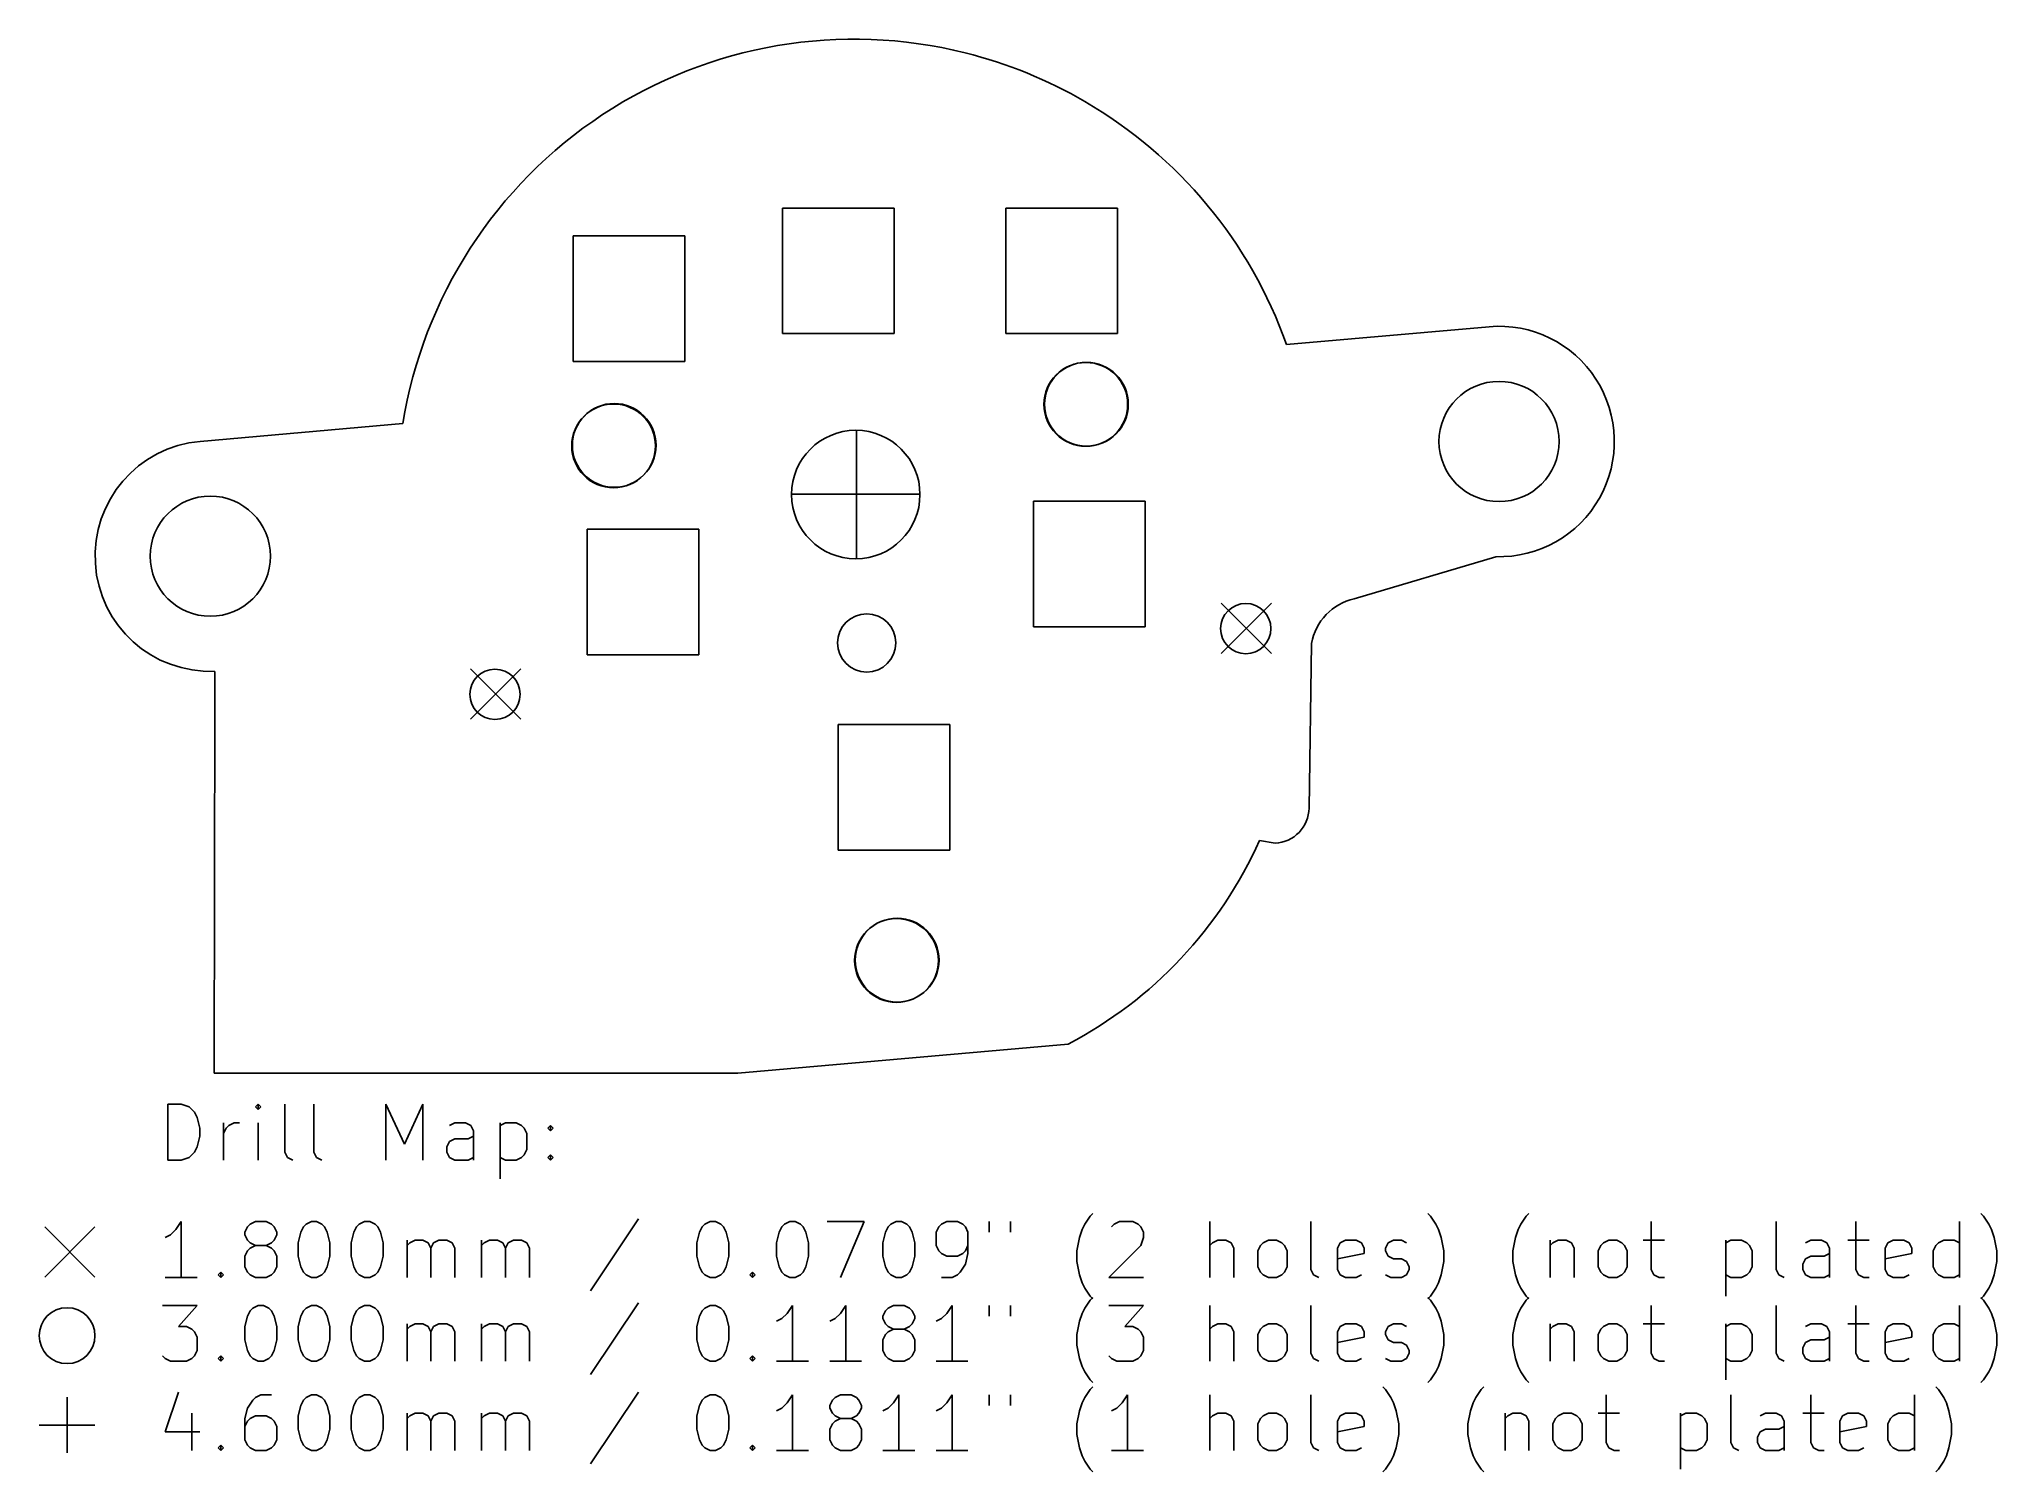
# Model space of a CAD drawing. Extents: x 113.9 to 184.1, y -120.5 to -69.2.
import ezdxf

# ---------------------------------------------------------------- set-up
doc = ezdxf.new("R2010")
doc.units = 0
doc.layers.add('BLACK', color=7, linetype='CONTINUOUS')

msp = doc.modelspace()

# ---------------------------------------------------------------- linework, layer by layer
at = {"layer": 'BLACK', "linetype": 'CONTINUOUS'}
for p, q in [((151.384681, -71.386729), (151.384732, -71.386657)), ((140.55, -75.2), (144.55, -75.2)), ((140.55, -79.7), (140.55, -75.2)), ((144.55, -75.2), (144.55, -79.7)), ((148.55, -75.2), (152.55, -75.2)), ((148.55, -79.7), (148.55, -75.2)), ((152.55, -75.2), (152.55, -79.7)), ((133.05, -80.7), (133.05, -76.2)), ((133.05, -76.2), (137.05, -76.2)), ((137.05, -76.2), (137.05, -80.7)), ((144.55, -79.7), (140.55, -79.7)), ((152.55, -79.7), (148.55, -79.7)), ((165.863593, -79.450472), (158.607673, -80.085282)), ((137.05, -80.7), (133.05, -80.7)), ((126.95182, -82.922616), (119.695947, -83.557423)), ((143.199966, -83.150032), (143.199966, -87.750032)), ((140.899966, -85.450032), (145.499966, -85.450032)), ((149.55, -85.7), (153.55, -85.7)), ((149.55, -90.2), (149.55, -85.7)), ((153.55, -85.7), (153.55, -90.2)), ((133.55, -86.7), (137.55, -86.7)), ((133.55, -91.2), (133.55, -86.7)), ((137.55, -86.7), (137.55, -91.2)), ((161.032214, -89.195196), (166.107598, -87.688143)), ((156.271528, -89.350597), (158.071528, -91.150597)), ((158.071528, -89.350597), (156.271528, -91.150597)), ((153.55, -90.2), (149.55, -90.2)), ((159.415035, -96.692033), (159.503261, -90.792896)), ((120.220136, -91.79344), (120.220137, -92.812589)), ((129.374272, -91.703803), (131.174272, -93.503803)), ((131.174272, -91.703803), (129.374272, -93.503803)), ((137.55, -91.2), (133.55, -91.2)), ((120.220137, -92.812589), (120.190154, -106.181059)), ((142.55, -98.2), (142.55, -93.7)), ((142.55, -93.7), (146.55, -93.7)), ((146.55, -93.7), (146.55, -98.2)), ((157.642421, -97.851357), (158.2, -97.95)), ((146.55, -98.2), (142.55, -98.2)), ((138.957399, -106.181059), (150.787931, -105.146021)), ((120.190154, -106.181059), (138.957399, -106.181059)), ((118.530949, -109.300897), (118.530949, -107.300897)), ((118.530949, -107.300897), (119.007139, -107.300897)), ((119.007139, -107.300897), (119.292854, -107.396135)), ((121.769044, -107.300897), (121.673806, -107.396135)), ((121.864282, -107.396135), (121.769044, -107.300897)), ((121.769044, -107.300897), (121.769044, -107.491373)), ((122.721425, -109.015182), (122.721425, -107.300897)), ((123.769044, -109.015182), (123.769044, -107.300897)), ((126.340473, -109.300897), (126.340473, -107.300897)), ((126.340473, -107.300897), (127.00714, -108.729468)), ((127.00714, -108.729468), (127.673806, -107.300897)), ((127.673806, -107.300897), (127.673806, -109.300897)), ((119.292854, -107.396135), (119.48333, -107.586611)), ((119.48333, -107.586611), (119.578568, -107.777087)), ((119.578568, -107.777087), (119.673806, -108.158039)), ((120.530949, -109.300897), (120.530949, -107.967563)), ((120.721425, -108.062801), (120.911901, -107.967563)), ((120.911901, -107.967563), (121.102378, -107.967563)), ((121.673806, -107.396135), (121.769044, -107.491373)), ((121.769044, -107.491373), (121.864282, -107.396135)), ((121.769044, -109.300897), (121.769044, -107.967563)), ((128.816663, -107.967563), (128.626187, -108.062801)), ((129.197616, -107.967563), (128.816663, -107.967563)), ((129.388092, -108.062801), (129.197616, -107.967563)), ((130.435711, -107.967563), (130.435711, -109.967563)), ((130.435711, -108.062801), (130.626187, -107.967563)), ((130.626187, -107.967563), (131.00714, -107.967563)), ((131.00714, -107.967563), (131.197616, -108.062801)), ((119.673806, -108.443754), (119.578568, -108.824706)), ((119.673806, -108.158039), (119.673806, -108.443754)), ((120.530949, -108.348516), (120.626187, -108.158039)), ((120.626187, -108.158039), (120.721425, -108.062801)), ((128.530949, -108.824706), (128.626187, -108.63423)), ((128.626187, -108.63423), (128.816663, -108.538992)), ((128.816663, -108.538992), (129.292854, -108.538992)), ((129.292854, -108.538992), (129.48333, -108.443754)), ((129.48333, -108.253278), (129.388092, -108.062801)), ((129.48333, -109.300897), (129.48333, -108.253278)), ((131.197616, -108.062801), (131.292854, -108.158039)), ((131.292854, -108.158039), (131.388092, -108.348516)), ((131.388092, -108.348516), (131.388092, -108.919944)), ((132.149997, -108.158039), (132.245235, -108.062801)), ((132.245235, -108.253278), (132.149997, -108.158039)), ((132.245235, -108.062801), (132.340473, -108.158039)), ((132.245235, -108.062801), (132.245235, -108.253278)), ((132.340473, -108.158039), (132.245235, -108.253278)), ((119.007139, -109.300897), (118.530949, -109.300897)), ((119.292854, -109.205659), (119.007139, -109.300897)), ((119.48333, -109.015182), (119.292854, -109.205659)), ((119.578568, -108.824706), (119.48333, -109.015182)), ((122.816663, -109.205659), (122.721425, -109.015182)), ((123.007139, -109.300897), (122.816663, -109.205659)), ((123.864282, -109.205659), (123.769044, -109.015182)), ((124.054758, -109.300897), (123.864282, -109.205659)), ((128.530949, -109.015182), (128.530949, -108.824706)), ((128.626187, -109.205659), (128.530949, -109.015182)), ((128.816663, -109.300897), (128.626187, -109.205659)), ((129.292854, -109.300897), (128.816663, -109.300897)), ((129.48333, -109.205659), (129.292854, -109.300897)), ((130.626187, -109.300897), (130.435711, -109.205659)), ((131.00714, -109.300897), (130.626187, -109.300897)), ((131.197616, -109.205659), (131.00714, -109.300897)), ((131.292854, -109.11042), (131.197616, -109.205659)), ((131.388092, -108.919944), (131.292854, -109.11042)), ((132.149997, -109.205659), (132.245235, -109.11042)), ((132.245235, -109.300897), (132.149997, -109.205659)), ((132.245235, -109.11042), (132.340473, -109.205659)), ((132.245235, -109.11042), (132.245235, -109.300897)), ((132.340473, -109.205659), (132.245235, -109.300897)), ((119.007139, -111.500897), (118.816663, -111.786611)), ((119.007139, -113.500897), (119.007139, -111.500897)), ((121.48333, -111.596135), (121.673806, -111.500897)), ((121.673806, -111.500897), (122.054759, -111.500897)), ((122.054759, -111.500897), (122.245235, -111.596135)), ((123.48333, -111.596135), (123.673806, -111.500897)), ((123.673806, -111.500897), (123.864283, -111.500897)), ((123.864283, -111.500897), (124.054759, -111.596135)), ((125.388092, -111.596135), (125.578568, -111.500897)), ((125.578568, -111.500897), (125.769045, -111.500897)), ((125.769045, -111.500897), (125.959521, -111.596135)), ((135.388093, -111.405659), (133.673808, -113.977087)), ((137.769046, -111.596135), (137.959522, -111.500897)), ((137.959522, -111.500897), (138.149999, -111.500897)), ((138.149999, -111.500897), (138.340475, -111.596135)), ((140.626189, -111.596135), (140.816665, -111.500897)), ((140.816665, -111.500897), (141.007142, -111.500897)), ((141.007142, -111.500897), (141.197618, -111.596135)), ((142.149999, -111.500897), (143.483332, -111.500897)), ((143.483332, -111.500897), (142.626189, -113.500897)), ((144.435713, -111.596135), (144.626189, -111.500897)), ((144.626189, -111.500897), (144.816666, -111.500897)), ((144.816666, -111.500897), (145.007142, -111.596135)), ((146.435713, -111.500897), (146.245237, -111.596135)), ((146.816666, -111.500897), (146.435713, -111.500897)), ((147.007142, -111.596135), (146.816666, -111.500897)), ((147.959523, -111.500897), (147.959523, -111.881849)), ((148.721428, -111.500897), (148.721428, -111.881849)), ((151.388095, -111.596135), (151.578571, -111.31042)), ((151.578571, -111.31042), (151.67381, -111.215182)), ((152.435714, -111.596135), (152.62619, -111.500897)), ((152.62619, -111.500897), (153.102381, -111.500897)), ((153.102381, -111.500897), (153.292857, -111.596135)), ((155.864286, -113.500897), (155.864286, -111.500897)), ((159.483334, -113.215182), (159.483334, -111.500897)), ((163.769049, -111.31042), (163.673811, -111.215182)), ((163.959525, -111.596135), (163.769049, -111.31042)), ((167.007144, -111.596135), (167.19762, -111.31042)), ((167.19762, -111.31042), (167.292859, -111.215182)), ((171.673811, -111.500897), (171.673811, -113.215182)), ((176.150002, -113.215182), (176.150002, -111.500897)), ((179.007145, -111.500897), (179.007145, -113.215182)), ((182.721431, -113.500897), (182.721431, -111.500897)), ((183.578574, -111.31042), (183.483336, -111.215182)), ((183.76905, -111.596135), (183.578574, -111.31042)), ((114.123181, -111.686059), (115.923181, -113.486059)), ((115.923181, -111.686059), (114.123181, -113.486059)), ((118.626187, -111.977087), (118.435711, -112.072325)), ((118.816663, -111.786611), (118.626187, -111.977087)), ((121.292854, -111.881849), (121.388092, -111.691373)), ((121.292854, -111.977087), (121.292854, -111.881849)), ((121.388092, -112.167563), (121.292854, -111.977087)), ((121.388092, -111.691373), (121.48333, -111.596135)), ((121.48333, -112.262801), (121.388092, -112.167563)), ((122.245235, -111.596135), (122.340473, -111.691373)), ((122.340473, -112.167563), (122.245235, -112.262801)), ((122.340473, -111.691373), (122.435711, -111.881849)), ((122.435711, -111.977087), (122.340473, -112.167563)), ((122.435711, -111.881849), (122.435711, -111.977087)), ((123.197616, -112.262801), (123.292854, -111.881849)), ((123.292854, -111.881849), (123.388092, -111.691373)), ((123.388092, -111.691373), (123.48333, -111.596135)), ((124.054759, -111.596135), (124.149997, -111.691373)), ((124.149997, -111.691373), (124.245235, -111.881849)), ((124.245235, -111.881849), (124.340473, -112.262801)), ((125.102378, -112.262801), (125.197616, -111.881849)), ((125.197616, -111.881849), (125.292854, -111.691373)), ((125.292854, -111.691373), (125.388092, -111.596135)), ((125.959521, -111.596135), (126.054759, -111.691373)), ((126.054759, -111.691373), (126.149997, -111.881849)), ((126.149997, -111.881849), (126.245235, -112.262801)), ((127.102378, -113.500897), (127.102378, -112.167563)), ((127.197616, -112.262801), (127.388092, -112.167563)), ((127.388092, -112.167563), (127.673807, -112.167563)), ((127.673807, -112.167563), (127.864283, -112.262801)), ((128.054759, -112.262801), (128.245235, -112.167563)), ((128.245235, -112.167563), (128.530949, -112.167563)), ((128.530949, -112.167563), (128.721426, -112.262801)), ((129.769045, -113.500897), (129.769045, -112.167563)), ((129.864283, -112.262801), (130.054759, -112.167563)), ((130.054759, -112.167563), (130.340474, -112.167563)), ((130.340474, -112.167563), (130.53095, -112.262801)), ((130.721426, -112.262801), (130.911902, -112.167563)), ((130.911902, -112.167563), (131.197616, -112.167563)), ((131.197616, -112.167563), (131.388093, -112.262801)), ((137.483332, -112.262801), (137.57857, -111.881849)), ((137.57857, -111.881849), (137.673808, -111.691373)), ((137.673808, -111.691373), (137.769046, -111.596135)), ((138.340475, -111.596135), (138.435713, -111.691373)), ((138.435713, -111.691373), (138.530951, -111.881849)), ((138.530951, -111.881849), (138.626189, -112.262801)), ((140.340475, -112.262801), (140.435713, -111.881849)), ((140.435713, -111.881849), (140.530951, -111.691373)), ((140.530951, -111.691373), (140.626189, -111.596135)), ((141.197618, -111.596135), (141.292856, -111.691373)), ((141.292856, -111.691373), (141.388094, -111.881849)), ((141.388094, -111.881849), (141.483332, -112.262801)), ((144.149999, -112.262801), (144.245237, -111.881849)), ((144.245237, -111.881849), (144.340475, -111.691373)), ((144.340475, -111.691373), (144.435713, -111.596135)), ((145.007142, -111.596135), (145.10238, -111.691373)), ((145.10238, -111.691373), (145.197618, -111.881849)), ((145.197618, -111.881849), (145.292856, -112.262801)), ((146.149999, -111.691373), (146.054761, -111.881849)), ((146.054761, -111.881849), (146.054761, -112.358039)), ((146.245237, -111.596135), (146.149999, -111.691373)), ((147.10238, -111.691373), (147.007142, -111.596135)), ((147.197618, -111.881849), (147.10238, -111.691373)), ((147.197618, -112.643754), (147.197618, -111.881849)), ((151.102381, -112.548516), (151.197619, -112.072325)), ((151.197619, -112.072325), (151.292857, -111.786611)), ((151.292857, -111.786611), (151.388095, -111.596135)), ((152.340476, -111.691373), (152.435714, -111.596135)), ((153.292857, -111.596135), (153.388095, -111.691373)), ((153.388095, -111.691373), (153.483333, -111.881849)), ((153.483333, -112.072325), (153.388095, -112.358039)), ((153.483333, -111.881849), (153.483333, -112.072325)), ((156.15, -112.167563), (155.959524, -112.262801)), ((156.435715, -112.167563), (156.15, -112.167563)), ((156.626191, -112.262801), (156.435715, -112.167563)), ((157.769048, -112.262801), (157.959524, -112.167563)), ((157.959524, -112.167563), (158.245239, -112.167563)), ((158.245239, -112.167563), (158.435715, -112.262801)), ((160.530953, -112.262801), (160.721429, -112.167563)), ((160.721429, -112.167563), (161.102382, -112.167563)), ((161.102382, -112.167563), (161.292858, -112.262801)), ((162.245239, -112.262801), (162.435715, -112.167563)), ((162.435715, -112.167563), (162.721429, -112.167563)), ((162.721429, -112.167563), (162.911906, -112.262801)), ((164.054763, -111.786611), (163.959525, -111.596135)), ((164.150001, -112.072325), (164.054763, -111.786611)), ((164.245239, -112.548516), (164.150001, -112.072325)), ((166.72143, -112.548516), (166.816668, -112.072325)), ((166.816668, -112.072325), (166.911906, -111.786611)), ((166.911906, -111.786611), (167.007144, -111.596135)), ((168.054763, -112.167563), (168.054763, -113.500897)), ((168.150001, -112.262801), (168.340477, -112.167563)), ((168.340477, -112.167563), (168.626192, -112.167563)), ((168.626192, -112.167563), (168.816668, -112.262801)), ((169.959525, -112.262801), (170.150001, -112.167563)), ((170.150001, -112.167563), (170.435716, -112.167563)), ((170.435716, -112.167563), (170.626192, -112.262801)), ((171.388097, -112.167563), (172.150001, -112.167563)), ((174.340478, -112.167563), (174.340478, -114.167563)), ((174.340478, -112.262801), (174.530954, -112.167563)), ((174.530954, -112.167563), (174.911907, -112.167563)), ((174.911907, -112.167563), (175.102383, -112.262801)), ((177.388097, -112.167563), (177.197621, -112.262801)), ((177.76905, -112.167563), (177.388097, -112.167563)), ((177.959526, -112.262801), (177.76905, -112.167563)), ((178.721431, -112.167563), (179.483335, -112.167563)), ((180.150002, -112.262801), (180.340478, -112.167563)), ((180.340478, -112.167563), (180.721431, -112.167563)), ((180.721431, -112.167563), (180.911907, -112.262801)), ((181.959526, -112.262801), (182.150002, -112.167563)), ((182.150002, -112.167563), (182.530955, -112.167563)), ((182.530955, -112.167563), (182.721431, -112.262801)), ((183.864288, -111.786611), (183.76905, -111.596135)), ((183.959526, -112.072325), (183.864288, -111.786611)), ((184.054764, -112.548516), (183.959526, -112.072325)), ((121.388092, -112.548516), (121.292854, -112.738992)), ((121.292854, -112.738992), (121.292854, -113.119944)), ((121.48333, -112.453278), (121.388092, -112.548516)), ((121.673806, -112.358039), (121.48333, -112.262801)), ((121.673806, -112.358039), (121.48333, -112.453278)), ((122.054759, -112.358039), (121.673806, -112.358039)), ((122.245235, -112.262801), (122.054759, -112.358039)), ((122.245235, -112.453278), (122.054759, -112.358039)), ((122.340473, -112.548516), (122.245235, -112.453278)), ((122.435711, -112.738992), (122.340473, -112.548516)), ((122.435711, -113.119944), (122.435711, -112.738992)), ((123.197616, -112.738992), (123.197616, -112.262801)), ((123.292854, -113.119944), (123.197616, -112.738992)), ((124.340473, -112.738992), (124.245235, -113.119944)), ((124.340473, -112.262801), (124.340473, -112.738992)), ((125.102378, -112.738992), (125.102378, -112.262801)), ((125.197616, -113.119944), (125.102378, -112.738992)), ((126.245235, -112.738992), (126.149997, -113.119944)), ((126.245235, -112.262801), (126.245235, -112.738992)), ((127.102378, -112.358039), (127.197616, -112.262801)), ((127.864283, -112.262801), (127.959521, -112.453278)), ((127.959521, -112.453278), (128.054759, -112.262801)), ((127.959521, -112.453278), (127.959521, -113.500897)), ((128.721426, -112.262801), (128.816664, -112.453278)), ((128.816664, -112.453278), (128.816664, -113.500897)), ((129.769045, -112.358039), (129.864283, -112.262801)), ((130.53095, -112.262801), (130.626188, -112.453278)), ((130.626188, -112.453278), (130.721426, -112.262801)), ((130.626188, -112.453278), (130.626188, -113.500897)), ((131.388093, -112.262801), (131.483331, -112.453278)), ((131.483331, -112.453278), (131.483331, -113.500897)), ((137.483332, -112.738992), (137.483332, -112.262801)), ((137.57857, -113.119944), (137.483332, -112.738992)), ((138.626189, -112.738992), (138.530951, -113.119944)), ((138.626189, -112.262801), (138.626189, -112.738992)), ((140.340475, -112.738992), (140.340475, -112.262801)), ((140.435713, -113.119944), (140.340475, -112.738992)), ((141.483332, -112.738992), (141.388094, -113.119944)), ((141.483332, -112.262801), (141.483332, -112.738992)), ((144.149999, -112.738992), (144.149999, -112.262801)), ((144.245237, -113.119944), (144.149999, -112.738992)), ((145.292856, -112.738992), (145.197618, -113.119944)), ((145.292856, -112.262801), (145.292856, -112.738992)), ((146.054761, -112.358039), (146.149999, -112.548516)), ((146.149999, -112.548516), (146.245237, -112.643754)), ((146.245237, -112.643754), (146.435713, -112.738992)), ((146.435713, -112.738992), (146.816666, -112.738992)), ((146.816666, -112.738992), (147.007142, -112.643754)), ((147.007142, -112.643754), (147.10238, -112.548516)), ((147.10238, -112.548516), (147.197618, -112.358039)), ((147.10238, -113.024706), (147.197618, -112.643754)), ((151.102381, -112.929468), (151.102381, -112.548516)), ((153.388095, -112.358039), (152.245238, -113.500897)), ((155.959524, -112.262801), (155.864286, -112.358039)), ((156.721429, -112.453278), (156.626191, -112.262801)), ((156.721429, -113.500897), (156.721429, -112.453278)), ((157.578572, -112.548516), (157.67381, -112.358039)), ((157.578572, -113.119944), (157.578572, -112.548516)), ((157.67381, -112.358039), (157.769048, -112.262801)), ((158.435715, -112.262801), (158.530953, -112.358039)), ((158.530953, -112.358039), (158.626191, -112.548516)), ((158.626191, -112.548516), (158.626191, -113.119944)), ((160.435715, -112.453278), (160.530953, -112.262801)), ((160.435715, -113.215182), (160.435715, -112.453278)), ((161.388096, -112.643754), (160.435715, -112.83423)), ((161.292858, -112.262801), (161.388096, -112.453278)), ((161.388096, -112.453278), (161.388096, -112.643754)), ((162.150001, -112.453278), (162.245239, -112.262801)), ((162.150001, -112.548516), (162.150001, -112.453278)), ((162.245239, -112.738992), (162.150001, -112.548516)), ((162.435715, -112.83423), (162.245239, -112.738992)), ((162.721429, -112.83423), (162.435715, -112.83423)), ((162.911906, -112.929468), (162.721429, -112.83423)), ((164.245239, -112.929468), (164.245239, -112.548516)), ((166.72143, -112.929468), (166.72143, -112.548516)), ((168.054763, -112.358039), (168.150001, -112.262801)), ((168.816668, -112.262801), (168.911906, -112.453278)), ((168.911906, -112.453278), (168.911906, -113.500897)), ((169.769049, -112.548516), (169.864287, -112.358039)), ((169.769049, -113.119944), (169.769049, -112.548516)), ((169.864287, -112.358039), (169.959525, -112.262801)), ((170.626192, -112.262801), (170.72143, -112.358039)), ((170.72143, -112.358039), (170.816668, -112.548516)), ((170.816668, -112.548516), (170.816668, -113.119944)), ((175.102383, -112.262801), (175.197621, -112.358039)), ((175.197621, -112.358039), (175.292859, -112.548516)), ((175.292859, -112.548516), (175.292859, -113.119944)), ((177.102383, -113.024706), (177.197621, -112.83423)), ((177.197621, -112.83423), (177.388097, -112.738992)), ((177.388097, -112.738992), (177.864288, -112.738992)), ((177.864288, -112.738992), (178.054764, -112.643754)), ((178.054764, -112.453278), (177.959526, -112.262801)), ((178.054764, -113.500897), (178.054764, -112.453278)), ((180.054764, -112.453278), (180.150002, -112.262801)), ((180.054764, -113.215182), (180.054764, -112.453278)), ((181.007145, -112.643754), (180.054764, -112.83423)), ((180.911907, -112.262801), (181.007145, -112.453278)), ((181.007145, -112.453278), (181.007145, -112.643754)), ((181.76905, -112.548516), (181.864288, -112.358039)), ((181.76905, -113.119944), (181.76905, -112.548516)), ((181.864288, -112.358039), (181.959526, -112.262801)), ((184.054764, -112.929468), (184.054764, -112.548516)), ((119.578568, -113.500897), (118.435711, -113.500897)), ((120.340473, -113.405659), (120.435711, -113.31042)), ((120.435711, -113.500897), (120.340473, -113.405659)), ((120.435711, -113.31042), (120.530949, -113.405659)), ((120.435711, -113.31042), (120.435711, -113.500897)), ((120.530949, -113.405659), (120.435711, -113.500897)), ((121.292854, -113.119944), (121.388092, -113.31042)), ((121.388092, -113.31042), (121.48333, -113.405659)), ((121.48333, -113.405659), (121.673806, -113.500897)), ((121.673806, -113.500897), (122.054759, -113.500897)), ((122.054759, -113.500897), (122.245235, -113.405659)), ((122.245235, -113.405659), (122.340473, -113.31042)), ((122.340473, -113.31042), (122.435711, -113.119944)), ((123.388092, -113.31042), (123.292854, -113.119944)), ((123.48333, -113.405659), (123.388092, -113.31042)), ((123.673806, -113.500897), (123.48333, -113.405659)), ((123.864283, -113.500897), (123.673806, -113.500897)), ((124.054759, -113.405659), (123.864283, -113.500897)), ((124.149997, -113.31042), (124.054759, -113.405659)), ((124.245235, -113.119944), (124.149997, -113.31042)), ((125.292854, -113.31042), (125.197616, -113.119944)), ((125.388092, -113.405659), (125.292854, -113.31042)), ((125.578568, -113.500897), (125.388092, -113.405659)), ((125.769045, -113.500897), (125.578568, -113.500897)), ((125.959521, -113.405659), (125.769045, -113.500897)), ((126.054759, -113.31042), (125.959521, -113.405659)), ((126.149997, -113.119944), (126.054759, -113.31042)), ((137.673808, -113.31042), (137.57857, -113.119944)), ((137.769046, -113.405659), (137.673808, -113.31042)), ((137.959522, -113.500897), (137.769046, -113.405659)), ((138.149999, -113.500897), (137.959522, -113.500897)), ((138.340475, -113.405659), (138.149999, -113.500897)), ((138.435713, -113.31042), (138.340475, -113.405659)), ((138.530951, -113.119944), (138.435713, -113.31042)), ((139.388094, -113.405659), (139.483332, -113.31042)), ((139.483332, -113.500897), (139.388094, -113.405659)), ((139.483332, -113.31042), (139.57857, -113.405659)), ((139.483332, -113.31042), (139.483332, -113.500897)), ((139.57857, -113.405659), (139.483332, -113.500897)), ((140.530951, -113.31042), (140.435713, -113.119944)), ((140.626189, -113.405659), (140.530951, -113.31042)), ((140.816665, -113.500897), (140.626189, -113.405659)), ((141.007142, -113.500897), (140.816665, -113.500897)), ((141.197618, -113.405659), (141.007142, -113.500897)), ((141.292856, -113.31042), (141.197618, -113.405659)), ((141.388094, -113.119944), (141.292856, -113.31042)), ((144.340475, -113.31042), (144.245237, -113.119944)), ((144.435713, -113.405659), (144.340475, -113.31042)), ((144.626189, -113.500897), (144.435713, -113.405659)), ((144.816666, -113.500897), (144.626189, -113.500897)), ((145.007142, -113.405659), (144.816666, -113.500897)), ((145.10238, -113.31042), (145.007142, -113.405659)), ((145.197618, -113.119944), (145.10238, -113.31042)), ((146.245237, -113.500897), (146.626189, -113.500897)), ((146.626189, -113.500897), (146.816666, -113.405659)), ((146.816666, -113.405659), (146.911904, -113.31042)), ((146.911904, -113.31042), (147.10238, -113.024706)), ((151.197619, -113.405659), (151.102381, -112.929468)), ((151.292857, -113.691373), (151.197619, -113.405659)), ((152.245238, -113.500897), (153.483333, -113.500897)), ((157.67381, -113.31042), (157.578572, -113.119944)), ((157.769048, -113.405659), (157.67381, -113.31042)), ((157.959524, -113.500897), (157.769048, -113.405659)), ((158.245239, -113.500897), (157.959524, -113.500897)), ((158.435715, -113.405659), (158.245239, -113.500897)), ((158.530953, -113.31042), (158.435715, -113.405659)), ((158.626191, -113.119944), (158.530953, -113.31042)), ((159.578572, -113.405659), (159.483334, -113.215182)), ((159.769048, -113.500897), (159.578572, -113.405659)), ((160.530953, -113.405659), (160.435715, -113.215182)), ((160.721429, -113.500897), (160.530953, -113.405659)), ((161.102382, -113.500897), (160.721429, -113.500897)), ((161.292858, -113.405659), (161.102382, -113.500897)), ((162.150001, -113.405659), (162.340477, -113.500897)), ((162.340477, -113.500897), (162.721429, -113.500897)), ((162.721429, -113.500897), (162.911906, -113.405659)), ((163.007144, -113.119944), (162.911906, -112.929468)), ((162.911906, -113.405659), (163.007144, -113.215182)), ((163.007144, -113.215182), (163.007144, -113.119944)), ((164.054763, -113.691373), (164.150001, -113.405659)), ((164.150001, -113.405659), (164.245239, -112.929468)), ((166.816668, -113.405659), (166.72143, -112.929468)), ((166.911906, -113.691373), (166.816668, -113.405659)), ((169.864287, -113.31042), (169.769049, -113.119944)), ((169.959525, -113.405659), (169.864287, -113.31042)), ((170.150001, -113.500897), (169.959525, -113.405659)), ((170.435716, -113.500897), (170.150001, -113.500897)), ((170.626192, -113.405659), (170.435716, -113.500897)), ((170.72143, -113.31042), (170.626192, -113.405659)), ((170.816668, -113.119944), (170.72143, -113.31042)), ((171.673811, -113.215182), (171.769049, -113.405659)), ((171.769049, -113.405659), (171.959525, -113.500897)), ((171.959525, -113.500897), (172.150001, -113.500897)), ((174.530954, -113.500897), (174.340478, -113.405659)), ((174.911907, -113.500897), (174.530954, -113.500897)), ((175.102383, -113.405659), (174.911907, -113.500897)), ((175.197621, -113.31042), (175.102383, -113.405659)), ((175.292859, -113.119944), (175.197621, -113.31042)), ((176.24524, -113.405659), (176.150002, -113.215182)), ((176.435716, -113.500897), (176.24524, -113.405659)), ((177.102383, -113.215182), (177.102383, -113.024706)), ((177.197621, -113.405659), (177.102383, -113.215182)), ((177.388097, -113.500897), (177.197621, -113.405659)), ((177.864288, -113.500897), (177.388097, -113.500897)), ((178.054764, -113.405659), (177.864288, -113.500897)), ((179.007145, -113.215182), (179.102383, -113.405659)), ((179.102383, -113.405659), (179.292859, -113.500897)), ((179.292859, -113.500897), (179.483335, -113.500897)), ((180.150002, -113.405659), (180.054764, -113.215182)), ((180.340478, -113.500897), (180.150002, -113.405659)), ((180.721431, -113.500897), (180.340478, -113.500897)), ((180.911907, -113.405659), (180.721431, -113.500897)), ((181.864288, -113.31042), (181.76905, -113.119944)), ((181.959526, -113.405659), (181.864288, -113.31042)), ((182.150002, -113.500897), (181.959526, -113.405659)), ((182.530955, -113.500897), (182.150002, -113.500897)), ((182.721431, -113.405659), (182.530955, -113.500897)), ((183.864288, -113.691373), (183.959526, -113.405659)), ((183.959526, -113.405659), (184.054764, -112.929468)), ((151.388095, -113.881849), (151.292857, -113.691373)), ((151.578571, -114.167563), (151.388095, -113.881849)), ((151.388095, -114.596135), (151.578571, -114.31042)), ((151.67381, -114.262801), (151.578571, -114.167563)), ((151.578571, -114.31042), (151.67381, -114.215182)), ((163.673811, -114.262801), (163.769049, -114.167563)), ((163.769049, -114.31042), (163.673811, -114.215182)), ((163.769049, -114.167563), (163.959525, -113.881849)), ((163.959525, -114.596135), (163.769049, -114.31042)), ((163.959525, -113.881849), (164.054763, -113.691373)), ((167.007144, -113.881849), (166.911906, -113.691373)), ((167.19762, -114.167563), (167.007144, -113.881849)), ((167.007144, -114.596135), (167.19762, -114.31042)), ((167.292859, -114.262801), (167.19762, -114.167563)), ((167.19762, -114.31042), (167.292859, -114.215182)), ((183.483336, -114.262801), (183.578574, -114.167563)), ((183.578574, -114.31042), (183.483336, -114.215182)), ((183.578574, -114.167563), (183.76905, -113.881849)), ((183.76905, -114.596135), (183.578574, -114.31042)), ((183.76905, -113.881849), (183.864288, -113.691373)), ((118.340473, -114.500897), (119.578568, -114.500897)), ((119.578568, -114.500897), (118.911901, -115.262801)), ((121.292854, -115.262801), (121.388092, -114.881849)), ((121.388092, -114.881849), (121.48333, -114.691373)), ((121.48333, -114.691373), (121.578568, -114.596135)), ((121.578568, -114.596135), (121.769044, -114.500897)), ((121.769044, -114.500897), (121.959521, -114.500897)), ((121.959521, -114.500897), (122.149997, -114.596135)), ((122.149997, -114.596135), (122.245235, -114.691373)), ((122.245235, -114.691373), (122.340473, -114.881849)), ((122.340473, -114.881849), (122.435711, -115.262801)), ((123.197616, -115.262801), (123.292854, -114.881849)), ((123.292854, -114.881849), (123.388092, -114.691373)), ((123.388092, -114.691373), (123.48333, -114.596135)), ((123.48333, -114.596135), (123.673806, -114.500897)), ((123.673806, -114.500897), (123.864283, -114.500897)), ((123.864283, -114.500897), (124.054759, -114.596135)), ((124.054759, -114.596135), (124.149997, -114.691373)), ((124.149997, -114.691373), (124.245235, -114.881849)), ((124.245235, -114.881849), (124.340473, -115.262801)), ((125.102378, -115.262801), (125.197616, -114.881849)), ((125.197616, -114.881849), (125.292854, -114.691373)), ((125.292854, -114.691373), (125.388092, -114.596135)), ((125.388092, -114.596135), (125.578568, -114.500897)), ((125.578568, -114.500897), (125.769045, -114.500897)), ((125.769045, -114.500897), (125.959521, -114.596135)), ((125.959521, -114.596135), (126.054759, -114.691373)), ((126.054759, -114.691373), (126.149997, -114.881849)), ((126.149997, -114.881849), (126.245235, -115.262801)), ((135.388093, -114.405659), (133.673808, -116.977087)), ((137.483332, -115.262801), (137.57857, -114.881849)), ((137.57857, -114.881849), (137.673808, -114.691373)), ((137.673808, -114.691373), (137.769046, -114.596135)), ((137.769046, -114.596135), (137.959522, -114.500897)), ((137.959522, -114.500897), (138.149999, -114.500897)), ((138.149999, -114.500897), (138.340475, -114.596135)), ((138.340475, -114.596135), (138.435713, -114.691373)), ((138.435713, -114.691373), (138.530951, -114.881849)), ((138.530951, -114.881849), (138.626189, -115.262801)), ((140.530951, -114.977087), (140.340475, -115.072325)), ((140.721427, -114.786611), (140.530951, -114.977087)), ((140.911903, -114.500897), (140.721427, -114.786611)), ((140.911903, -116.500897), (140.911903, -114.500897)), ((142.435713, -114.977087), (142.245237, -115.072325)), ((142.626189, -114.786611), (142.435713, -114.977087)), ((142.816665, -114.500897), (142.626189, -114.786611)), ((142.816665, -116.500897), (142.816665, -114.500897)), ((144.149999, -114.881849), (144.245237, -114.691373)), ((144.149999, -114.977087), (144.149999, -114.881849)), ((144.245237, -115.167563), (144.149999, -114.977087)), ((144.245237, -114.691373), (144.340475, -114.596135)), ((144.340475, -114.596135), (144.530951, -114.500897)), ((144.530951, -114.500897), (144.911904, -114.500897)), ((144.911904, -114.500897), (145.10238, -114.596135)), ((145.10238, -114.596135), (145.197618, -114.691373)), ((145.197618, -114.691373), (145.292856, -114.881849)), ((145.292856, -114.977087), (145.197618, -115.167563)), ((145.292856, -114.881849), (145.292856, -114.977087)), ((146.245237, -114.977087), (146.054761, -115.072325)), ((146.435713, -114.786611), (146.245237, -114.977087)), ((146.626189, -114.500897), (146.435713, -114.786611)), ((146.626189, -116.500897), (146.626189, -114.500897)), ((147.959523, -114.500897), (147.959523, -114.881849)), ((148.721428, -114.500897), (148.721428, -114.881849)), ((151.197619, -115.072325), (151.292857, -114.786611)), ((151.292857, -114.786611), (151.388095, -114.596135)), ((152.245238, -114.500897), (153.483333, -114.500897)), ((153.483333, -114.500897), (152.816666, -115.262801)), ((155.864286, -116.500897), (155.864286, -114.500897)), ((159.483334, -116.215182), (159.483334, -114.500897)), ((164.054763, -114.786611), (163.959525, -114.596135)), ((164.150001, -115.072325), (164.054763, -114.786611)), ((166.816668, -115.072325), (166.911906, -114.786611)), ((166.911906, -114.786611), (167.007144, -114.596135)), ((171.673811, -114.500897), (171.673811, -116.215182)), ((176.150002, -116.215182), (176.150002, -114.500897)), ((179.007145, -114.500897), (179.007145, -116.215182)), ((182.721431, -116.500897), (182.721431, -114.500897)), ((183.864288, -114.786611), (183.76905, -114.596135)), ((183.959526, -115.072325), (183.864288, -114.786611)), ((118.911901, -115.262801), (119.197616, -115.262801)), ((119.197616, -115.262801), (119.388092, -115.358039)), ((119.388092, -115.358039), (119.48333, -115.453278)), ((119.48333, -115.453278), (119.578568, -115.643754)), ((119.578568, -115.643754), (119.578568, -116.119944)), ((121.292854, -115.738992), (121.292854, -115.262801)), ((122.435711, -115.262801), (122.435711, -115.738992)), ((123.197616, -115.738992), (123.197616, -115.262801)), ((124.340473, -115.262801), (124.340473, -115.738992)), ((125.102378, -115.738992), (125.102378, -115.262801)), ((126.245235, -115.262801), (126.245235, -115.738992)), ((127.102378, -116.500897), (127.102378, -115.167563)), ((127.102378, -115.358039), (127.197616, -115.262801)), ((127.197616, -115.262801), (127.388092, -115.167563)), ((127.388092, -115.167563), (127.673807, -115.167563)), ((127.673807, -115.167563), (127.864283, -115.262801)), ((127.864283, -115.262801), (127.959521, -115.453278)), ((127.959521, -115.453278), (128.054759, -115.262801)), ((127.959521, -115.453278), (127.959521, -116.500897)), ((128.054759, -115.262801), (128.245235, -115.167563)), ((128.245235, -115.167563), (128.530949, -115.167563)), ((128.530949, -115.167563), (128.721426, -115.262801)), ((128.721426, -115.262801), (128.816664, -115.453278)), ((128.816664, -115.453278), (128.816664, -116.500897)), ((129.769045, -116.500897), (129.769045, -115.167563)), ((129.769045, -115.358039), (129.864283, -115.262801)), ((129.864283, -115.262801), (130.054759, -115.167563)), ((130.054759, -115.167563), (130.340474, -115.167563)), ((130.340474, -115.167563), (130.53095, -115.262801)), ((130.53095, -115.262801), (130.626188, -115.453278)), ((130.626188, -115.453278), (130.721426, -115.262801)), ((130.626188, -115.453278), (130.626188, -116.500897)), ((130.721426, -115.262801), (130.911902, -115.167563)), ((130.911902, -115.167563), (131.197616, -115.167563)), ((131.197616, -115.167563), (131.388093, -115.262801)), ((131.388093, -115.262801), (131.483331, -115.453278)), ((131.483331, -115.453278), (131.483331, -116.500897)), ((137.483332, -115.738992), (137.483332, -115.262801)), ((138.626189, -115.262801), (138.626189, -115.738992)), ((144.245237, -115.548516), (144.149999, -115.738992)), ((144.340475, -115.262801), (144.245237, -115.167563)), ((144.340475, -115.453278), (144.245237, -115.548516)), ((144.530951, -115.358039), (144.340475, -115.262801)), ((144.530951, -115.358039), (144.340475, -115.453278)), ((144.911904, -115.358039), (144.530951, -115.358039)), ((145.10238, -115.262801), (144.911904, -115.358039)), ((145.10238, -115.453278), (144.911904, -115.358039)), ((145.197618, -115.167563), (145.10238, -115.262801)), ((145.197618, -115.548516), (145.10238, -115.453278)), ((145.292856, -115.738992), (145.197618, -115.548516)), ((151.102381, -115.548516), (151.197619, -115.072325)), ((151.102381, -115.929468), (151.102381, -115.548516)), ((152.816666, -115.262801), (153.102381, -115.262801)), ((153.102381, -115.262801), (153.292857, -115.358039)), ((153.292857, -115.358039), (153.388095, -115.453278)), ((153.388095, -115.453278), (153.483333, -115.643754)), ((153.483333, -115.643754), (153.483333, -116.119944)), ((155.959524, -115.262801), (155.864286, -115.358039)), ((156.15, -115.167563), (155.959524, -115.262801)), ((156.435715, -115.167563), (156.15, -115.167563)), ((156.626191, -115.262801), (156.435715, -115.167563)), ((156.721429, -115.453278), (156.626191, -115.262801)), ((156.721429, -116.500897), (156.721429, -115.453278)), ((157.578572, -115.548516), (157.67381, -115.358039)), ((157.578572, -116.119944), (157.578572, -115.548516)), ((157.67381, -115.358039), (157.769048, -115.262801)), ((157.769048, -115.262801), (157.959524, -115.167563)), ((157.959524, -115.167563), (158.245239, -115.167563)), ((158.245239, -115.167563), (158.435715, -115.262801)), ((158.435715, -115.262801), (158.530953, -115.358039)), ((158.530953, -115.358039), (158.626191, -115.548516)), ((158.626191, -115.548516), (158.626191, -116.119944)), ((160.435715, -115.453278), (160.530953, -115.262801)), ((160.435715, -116.215182), (160.435715, -115.453278)), ((161.388096, -115.643754), (160.435715, -115.83423)), ((160.530953, -115.262801), (160.721429, -115.167563)), ((160.721429, -115.167563), (161.102382, -115.167563)), ((161.102382, -115.167563), (161.292858, -115.262801)), ((161.292858, -115.262801), (161.388096, -115.453278)), ((161.388096, -115.453278), (161.388096, -115.643754)), ((162.150001, -115.453278), (162.245239, -115.262801)), ((162.150001, -115.548516), (162.150001, -115.453278)), ((162.245239, -115.738992), (162.150001, -115.548516)), ((162.245239, -115.262801), (162.435715, -115.167563)), ((162.435715, -115.167563), (162.721429, -115.167563)), ((162.721429, -115.167563), (162.911906, -115.262801)), ((164.245239, -115.548516), (164.150001, -115.072325)), ((164.245239, -115.929468), (164.245239, -115.548516)), ((166.72143, -115.548516), (166.816668, -115.072325)), ((166.72143, -115.929468), (166.72143, -115.548516)), ((168.054763, -115.167563), (168.054763, -116.500897)), ((168.054763, -115.358039), (168.150001, -115.262801)), ((168.150001, -115.262801), (168.340477, -115.167563)), ((168.340477, -115.167563), (168.626192, -115.167563)), ((168.626192, -115.167563), (168.816668, -115.262801)), ((168.816668, -115.262801), (168.911906, -115.453278)), ((168.911906, -115.453278), (168.911906, -116.500897)), ((169.769049, -115.548516), (169.864287, -115.358039)), ((169.769049, -116.119944), (169.769049, -115.548516)), ((169.864287, -115.358039), (169.959525, -115.262801)), ((169.959525, -115.262801), (170.150001, -115.167563)), ((170.150001, -115.167563), (170.435716, -115.167563)), ((170.435716, -115.167563), (170.626192, -115.262801)), ((170.626192, -115.262801), (170.72143, -115.358039)), ((170.72143, -115.358039), (170.816668, -115.548516)), ((170.816668, -115.548516), (170.816668, -116.119944)), ((171.388097, -115.167563), (172.150001, -115.167563)), ((174.340478, -115.167563), (174.340478, -117.167563)), ((174.340478, -115.262801), (174.530954, -115.167563)), ((174.530954, -115.167563), (174.911907, -115.167563)), ((174.911907, -115.167563), (175.102383, -115.262801)), ((175.102383, -115.262801), (175.197621, -115.358039)), ((175.197621, -115.358039), (175.292859, -115.548516)), ((175.292859, -115.548516), (175.292859, -116.119944)), ((177.388097, -115.167563), (177.197621, -115.262801)), ((177.76905, -115.167563), (177.388097, -115.167563)), ((177.959526, -115.262801), (177.76905, -115.167563)), ((177.864288, -115.738992), (178.054764, -115.643754)), ((178.054764, -115.453278), (177.959526, -115.262801)), ((178.054764, -116.500897), (178.054764, -115.453278)), ((178.721431, -115.167563), (179.483335, -115.167563)), ((180.054764, -115.453278), (180.150002, -115.262801)), ((180.054764, -116.215182), (180.054764, -115.453278)), ((181.007145, -115.643754), (180.054764, -115.83423)), ((180.150002, -115.262801), (180.340478, -115.167563)), ((180.340478, -115.167563), (180.721431, -115.167563)), ((180.721431, -115.167563), (180.911907, -115.262801)), ((180.911907, -115.262801), (181.007145, -115.453278)), ((181.007145, -115.453278), (181.007145, -115.643754)), ((181.76905, -115.548516), (181.864288, -115.358039)), ((181.76905, -116.119944), (181.76905, -115.548516)), ((181.864288, -115.358039), (181.959526, -115.262801)), ((181.959526, -115.262801), (182.150002, -115.167563)), ((182.150002, -115.167563), (182.530955, -115.167563)), ((182.530955, -115.167563), (182.721431, -115.262801)), ((184.054764, -115.548516), (183.959526, -115.072325)), ((184.054764, -115.929468), (184.054764, -115.548516)), ((118.435711, -116.405659), (118.340473, -116.31042)), ((118.626187, -116.500897), (118.435711, -116.405659)), ((119.388092, -116.405659), (119.197616, -116.500897)), ((119.48333, -116.31042), (119.388092, -116.405659)), ((119.578568, -116.119944), (119.48333, -116.31042)), ((120.340473, -116.405659), (120.435711, -116.31042)), ((120.435711, -116.500897), (120.340473, -116.405659)), ((120.435711, -116.31042), (120.530949, -116.405659)), ((120.435711, -116.31042), (120.435711, -116.500897)), ((120.530949, -116.405659), (120.435711, -116.500897)), ((121.388092, -116.119944), (121.292854, -115.738992)), ((121.48333, -116.31042), (121.388092, -116.119944)), ((121.578568, -116.405659), (121.48333, -116.31042)), ((121.769044, -116.500897), (121.578568, -116.405659)), ((122.149997, -116.405659), (121.959521, -116.500897)), ((122.245235, -116.31042), (122.149997, -116.405659)), ((122.340473, -116.119944), (122.245235, -116.31042)), ((122.435711, -115.738992), (122.340473, -116.119944)), ((123.292854, -116.119944), (123.197616, -115.738992)), ((123.388092, -116.31042), (123.292854, -116.119944)), ((123.48333, -116.405659), (123.388092, -116.31042)), ((123.673806, -116.500897), (123.48333, -116.405659)), ((124.054759, -116.405659), (123.864283, -116.500897)), ((124.149997, -116.31042), (124.054759, -116.405659)), ((124.245235, -116.119944), (124.149997, -116.31042)), ((124.340473, -115.738992), (124.245235, -116.119944)), ((125.197616, -116.119944), (125.102378, -115.738992)), ((125.292854, -116.31042), (125.197616, -116.119944)), ((125.388092, -116.405659), (125.292854, -116.31042)), ((125.578568, -116.500897), (125.388092, -116.405659)), ((125.959521, -116.405659), (125.769045, -116.500897)), ((126.054759, -116.31042), (125.959521, -116.405659)), ((126.149997, -116.119944), (126.054759, -116.31042)), ((126.245235, -115.738992), (126.149997, -116.119944)), ((137.57857, -116.119944), (137.483332, -115.738992)), ((137.673808, -116.31042), (137.57857, -116.119944)), ((137.769046, -116.405659), (137.673808, -116.31042)), ((137.959522, -116.500897), (137.769046, -116.405659)), ((138.340475, -116.405659), (138.149999, -116.500897)), ((138.435713, -116.31042), (138.340475, -116.405659)), ((138.530951, -116.119944), (138.435713, -116.31042)), ((138.626189, -115.738992), (138.530951, -116.119944)), ((139.388094, -116.405659), (139.483332, -116.31042)), ((139.483332, -116.500897), (139.388094, -116.405659)), ((139.483332, -116.31042), (139.57857, -116.405659)), ((139.483332, -116.31042), (139.483332, -116.500897)), ((139.57857, -116.405659), (139.483332, -116.500897)), ((144.149999, -115.738992), (144.149999, -116.119944)), ((144.149999, -116.119944), (144.245237, -116.31042)), ((144.245237, -116.31042), (144.340475, -116.405659)), ((144.340475, -116.405659), (144.530951, -116.500897)), ((144.911904, -116.500897), (145.10238, -116.405659)), ((145.10238, -116.405659), (145.197618, -116.31042)), ((145.197618, -116.31042), (145.292856, -116.119944)), ((145.292856, -116.119944), (145.292856, -115.738992)), ((151.197619, -116.405659), (151.102381, -115.929468)), ((151.292857, -116.691373), (151.197619, -116.405659)), ((152.340476, -116.405659), (152.245238, -116.31042)), ((152.530952, -116.500897), (152.340476, -116.405659)), ((153.292857, -116.405659), (153.102381, -116.500897)), ((153.388095, -116.31042), (153.292857, -116.405659)), ((153.483333, -116.119944), (153.388095, -116.31042)), ((157.67381, -116.31042), (157.578572, -116.119944)), ((157.769048, -116.405659), (157.67381, -116.31042)), ((157.959524, -116.500897), (157.769048, -116.405659)), ((158.435715, -116.405659), (158.245239, -116.500897)), ((158.530953, -116.31042), (158.435715, -116.405659)), ((158.626191, -116.119944), (158.530953, -116.31042)), ((159.578572, -116.405659), (159.483334, -116.215182)), ((159.769048, -116.500897), (159.578572, -116.405659)), ((160.530953, -116.405659), (160.435715, -116.215182)), ((160.721429, -116.500897), (160.530953, -116.405659)), ((161.292858, -116.405659), (161.102382, -116.500897)), ((162.150001, -116.405659), (162.340477, -116.500897)), ((162.435715, -115.83423), (162.245239, -115.738992)), ((162.721429, -115.83423), (162.435715, -115.83423)), ((162.911906, -115.929468), (162.721429, -115.83423)), ((162.721429, -116.500897), (162.911906, -116.405659)), ((163.007144, -116.119944), (162.911906, -115.929468)), ((162.911906, -116.405659), (163.007144, -116.215182)), ((163.007144, -116.215182), (163.007144, -116.119944)), ((164.054763, -116.691373), (164.150001, -116.405659)), ((164.150001, -116.405659), (164.245239, -115.929468)), ((166.816668, -116.405659), (166.72143, -115.929468)), ((166.911906, -116.691373), (166.816668, -116.405659)), ((169.864287, -116.31042), (169.769049, -116.119944)), ((169.959525, -116.405659), (169.864287, -116.31042)), ((170.150001, -116.500897), (169.959525, -116.405659)), ((170.626192, -116.405659), (170.435716, -116.500897)), ((170.72143, -116.31042), (170.626192, -116.405659)), ((170.816668, -116.119944), (170.72143, -116.31042)), ((171.673811, -116.215182), (171.769049, -116.405659)), ((171.769049, -116.405659), (171.959525, -116.500897)), ((174.530954, -116.500897), (174.340478, -116.405659)), ((175.102383, -116.405659), (174.911907, -116.500897)), ((175.197621, -116.31042), (175.102383, -116.405659)), ((175.292859, -116.119944), (175.197621, -116.31042)), ((176.24524, -116.405659), (176.150002, -116.215182)), ((176.435716, -116.500897), (176.24524, -116.405659)), ((177.102383, -116.024706), (177.197621, -115.83423)), ((177.102383, -116.215182), (177.102383, -116.024706)), ((177.197621, -116.405659), (177.102383, -116.215182)), ((177.197621, -115.83423), (177.388097, -115.738992)), ((177.388097, -116.500897), (177.197621, -116.405659)), ((177.388097, -115.738992), (177.864288, -115.738992)), ((178.054764, -116.405659), (177.864288, -116.500897)), ((179.007145, -116.215182), (179.102383, -116.405659)), ((179.102383, -116.405659), (179.292859, -116.500897)), ((180.150002, -116.405659), (180.054764, -116.215182)), ((180.340478, -116.500897), (180.150002, -116.405659)), ((180.911907, -116.405659), (180.721431, -116.500897)), ((181.864288, -116.31042), (181.76905, -116.119944)), ((181.959526, -116.405659), (181.864288, -116.31042)), ((182.150002, -116.500897), (181.959526, -116.405659)), ((182.721431, -116.405659), (182.530955, -116.500897)), ((183.864288, -116.691373), (183.959526, -116.405659)), ((183.959526, -116.405659), (184.054764, -115.929468)), ((119.197616, -116.500897), (118.626187, -116.500897)), ((121.959521, -116.500897), (121.769044, -116.500897)), ((123.864283, -116.500897), (123.673806, -116.500897)), ((125.769045, -116.500897), (125.578568, -116.500897)), ((138.149999, -116.500897), (137.959522, -116.500897)), ((141.483332, -116.500897), (140.340475, -116.500897)), ((143.388094, -116.500897), (142.245237, -116.500897)), ((144.530951, -116.500897), (144.911904, -116.500897)), ((147.197618, -116.500897), (146.054761, -116.500897)), ((151.388095, -116.881849), (151.292857, -116.691373)), ((151.578571, -117.167563), (151.388095, -116.881849)), ((153.102381, -116.500897), (152.530952, -116.500897)), ((158.245239, -116.500897), (157.959524, -116.500897)), ((161.102382, -116.500897), (160.721429, -116.500897)), ((162.340477, -116.500897), (162.721429, -116.500897)), ((163.769049, -117.167563), (163.959525, -116.881849)), ((163.959525, -116.881849), (164.054763, -116.691373)), ((167.007144, -116.881849), (166.911906, -116.691373)), ((167.19762, -117.167563), (167.007144, -116.881849)), ((170.435716, -116.500897), (170.150001, -116.500897)), ((171.959525, -116.500897), (172.150001, -116.500897)), ((174.911907, -116.500897), (174.530954, -116.500897)), ((177.864288, -116.500897), (177.388097, -116.500897)), ((179.292859, -116.500897), (179.483335, -116.500897)), ((180.721431, -116.500897), (180.340478, -116.500897)), ((182.530955, -116.500897), (182.150002, -116.500897)), ((183.578574, -117.167563), (183.76905, -116.881849)), ((183.76905, -116.881849), (183.864288, -116.691373)), ((114.923181, -117.786059), (114.923181, -119.786059)), ((118.911901, -117.605659), (118.435711, -119.03423)), ((121.673806, -117.796135), (121.578568, -117.891373)), ((121.864282, -117.700897), (121.673806, -117.796135)), ((122.245235, -117.700897), (121.864282, -117.700897)), ((123.388092, -117.891373), (123.48333, -117.796135)), ((123.48333, -117.796135), (123.673806, -117.700897)), ((123.673806, -117.700897), (123.864283, -117.700897)), ((123.864283, -117.700897), (124.054759, -117.796135)), ((124.054759, -117.796135), (124.149997, -117.891373)), ((125.292854, -117.891373), (125.388092, -117.796135)), ((125.388092, -117.796135), (125.578568, -117.700897)), ((125.578568, -117.700897), (125.769045, -117.700897)), ((125.769045, -117.700897), (125.959521, -117.796135)), ((125.959521, -117.796135), (126.054759, -117.891373)), ((135.388093, -117.605659), (133.673808, -120.177087)), ((137.673808, -117.891373), (137.769046, -117.796135)), ((137.769046, -117.796135), (137.959522, -117.700897)), ((137.959522, -117.700897), (138.149999, -117.700897)), ((138.149999, -117.700897), (138.340475, -117.796135)), ((138.340475, -117.796135), (138.435713, -117.891373)), ((140.911903, -117.700897), (140.721427, -117.986611)), ((140.911903, -119.700897), (140.911903, -117.700897)), ((142.340475, -117.891373), (142.435713, -117.796135)), ((142.435713, -117.796135), (142.626189, -117.700897)), ((142.626189, -117.700897), (143.007142, -117.700897)), ((143.007142, -117.700897), (143.197618, -117.796135)), ((143.197618, -117.796135), (143.292856, -117.891373)), ((144.721427, -117.700897), (144.530951, -117.986611)), ((144.721427, -119.700897), (144.721427, -117.700897)), ((146.626189, -117.700897), (146.435713, -117.986611)), ((146.626189, -119.700897), (146.626189, -117.700897)), ((147.959523, -117.700897), (147.959523, -118.081849)), ((148.721428, -117.700897), (148.721428, -118.081849)), ((151.292857, -117.986611), (151.388095, -117.796135)), ((151.388095, -117.796135), (151.578571, -117.51042)), ((151.67381, -117.262801), (151.578571, -117.167563)), ((151.578571, -117.51042), (151.67381, -117.415182)), ((152.911904, -117.700897), (152.721428, -117.986611)), ((152.911904, -119.700897), (152.911904, -117.700897)), ((155.864286, -119.700897), (155.864286, -117.700897)), ((159.483334, -119.415182), (159.483334, -117.700897)), ((162.150001, -117.51042), (162.054763, -117.415182)), ((162.340477, -117.796135), (162.150001, -117.51042)), ((162.435715, -117.986611), (162.340477, -117.796135)), ((163.673811, -117.262801), (163.769049, -117.167563)), ((165.292858, -117.986611), (165.388096, -117.796135)), ((165.388096, -117.796135), (165.578572, -117.51042)), ((165.578572, -117.51042), (165.673811, -117.415182)), ((167.292859, -117.262801), (167.19762, -117.167563)), ((170.054763, -117.700897), (170.054763, -119.415182)), ((174.530954, -119.415182), (174.530954, -117.700897)), ((177.388097, -117.700897), (177.388097, -119.415182)), ((181.102383, -119.700897), (181.102383, -117.700897)), ((181.959526, -117.51042), (181.864288, -117.415182)), ((182.150002, -117.796135), (181.959526, -117.51042)), ((182.24524, -117.986611), (182.150002, -117.796135)), ((183.483336, -117.262801), (183.578574, -117.167563)), ((119.388092, -118.367563), (119.388092, -119.700897)), ((121.388092, -118.177087), (121.292854, -118.558039)), ((121.578568, -117.891373), (121.388092, -118.177087)), ((121.673806, -118.462801), (121.48333, -118.558039)), ((122.054759, -118.462801), (121.673806, -118.462801)), ((122.245235, -118.558039), (122.054759, -118.462801)), ((123.197616, -118.462801), (123.292854, -118.081849)), ((123.197616, -118.938992), (123.197616, -118.462801)), ((123.292854, -118.081849), (123.388092, -117.891373)), ((124.149997, -117.891373), (124.245235, -118.081849)), ((124.245235, -118.081849), (124.340473, -118.462801)), ((124.340473, -118.462801), (124.340473, -118.938992)), ((125.102378, -118.462801), (125.197616, -118.081849)), ((125.102378, -118.938992), (125.102378, -118.462801)), ((125.197616, -118.081849), (125.292854, -117.891373)), ((126.054759, -117.891373), (126.149997, -118.081849)), ((126.149997, -118.081849), (126.245235, -118.462801)), ((126.245235, -118.462801), (126.245235, -118.938992)), ((127.102378, -119.700897), (127.102378, -118.367563)), ((127.102378, -118.558039), (127.197616, -118.462801)), ((127.197616, -118.462801), (127.388092, -118.367563)), ((127.388092, -118.367563), (127.673807, -118.367563)), ((127.673807, -118.367563), (127.864283, -118.462801)), ((127.864283, -118.462801), (127.959521, -118.653278)), ((127.959521, -118.653278), (128.054759, -118.462801)), ((128.054759, -118.462801), (128.245235, -118.367563)), ((128.245235, -118.367563), (128.530949, -118.367563)), ((128.530949, -118.367563), (128.721426, -118.462801)), ((128.721426, -118.462801), (128.816664, -118.653278)), ((129.769045, -119.700897), (129.769045, -118.367563)), ((129.769045, -118.558039), (129.864283, -118.462801)), ((129.864283, -118.462801), (130.054759, -118.367563)), ((130.054759, -118.367563), (130.340474, -118.367563)), ((130.340474, -118.367563), (130.53095, -118.462801)), ((130.53095, -118.462801), (130.626188, -118.653278)), ((130.626188, -118.653278), (130.721426, -118.462801)), ((130.721426, -118.462801), (130.911902, -118.367563)), ((130.911902, -118.367563), (131.197616, -118.367563)), ((131.197616, -118.367563), (131.388093, -118.462801)), ((131.388093, -118.462801), (131.483331, -118.653278)), ((137.483332, -118.462801), (137.57857, -118.081849)), ((137.483332, -118.938992), (137.483332, -118.462801)), ((137.57857, -118.081849), (137.673808, -117.891373)), ((138.435713, -117.891373), (138.530951, -118.081849)), ((138.530951, -118.081849), (138.626189, -118.462801)), ((138.626189, -118.462801), (138.626189, -118.938992)), ((140.530951, -118.177087), (140.340475, -118.272325)), ((140.721427, -117.986611), (140.530951, -118.177087)), ((142.245237, -118.081849), (142.340475, -117.891373)), ((142.245237, -118.177087), (142.245237, -118.081849)), ((142.340475, -118.367563), (142.245237, -118.177087)), ((142.435713, -118.462801), (142.340475, -118.367563)), ((142.626189, -118.558039), (142.435713, -118.462801)), ((143.197618, -118.462801), (143.007142, -118.558039)), ((143.292856, -118.367563), (143.197618, -118.462801)), ((143.292856, -117.891373), (143.388094, -118.081849)), ((143.388094, -118.177087), (143.292856, -118.367563)), ((143.388094, -118.081849), (143.388094, -118.177087)), ((144.340475, -118.177087), (144.149999, -118.272325)), ((144.530951, -117.986611), (144.340475, -118.177087)), ((146.245237, -118.177087), (146.054761, -118.272325)), ((146.435713, -117.986611), (146.245237, -118.177087)), ((151.102381, -118.748516), (151.197619, -118.272325)), ((151.197619, -118.272325), (151.292857, -117.986611)), ((152.530952, -118.177087), (152.340476, -118.272325)), ((152.721428, -117.986611), (152.530952, -118.177087)), ((155.959524, -118.462801), (155.864286, -118.558039)), ((156.15, -118.367563), (155.959524, -118.462801)), ((156.435715, -118.367563), (156.15, -118.367563)), ((156.626191, -118.462801), (156.435715, -118.367563)), ((156.721429, -118.653278), (156.626191, -118.462801)), ((157.67381, -118.558039), (157.769048, -118.462801)), ((157.769048, -118.462801), (157.959524, -118.367563)), ((157.959524, -118.367563), (158.245239, -118.367563)), ((158.245239, -118.367563), (158.435715, -118.462801)), ((158.435715, -118.462801), (158.530953, -118.558039)), ((160.435715, -118.653278), (160.530953, -118.462801)), ((160.530953, -118.462801), (160.721429, -118.367563)), ((160.721429, -118.367563), (161.102382, -118.367563)), ((161.102382, -118.367563), (161.292858, -118.462801)), ((161.292858, -118.462801), (161.388096, -118.653278)), ((162.530953, -118.272325), (162.435715, -117.986611)), ((162.626191, -118.748516), (162.530953, -118.272325)), ((165.102382, -118.748516), (165.19762, -118.272325)), ((165.19762, -118.272325), (165.292858, -117.986611)), ((166.435715, -118.367563), (166.435715, -119.700897)), ((166.435715, -118.558039), (166.530953, -118.462801)), ((166.530953, -118.462801), (166.721429, -118.367563)), ((166.721429, -118.367563), (167.007144, -118.367563)), ((167.007144, -118.367563), (167.19762, -118.462801)), ((167.19762, -118.462801), (167.292858, -118.653278)), ((168.245239, -118.558039), (168.340477, -118.462801)), ((168.340477, -118.462801), (168.530953, -118.367563)), ((168.530953, -118.367563), (168.816668, -118.367563)), ((168.816668, -118.367563), (169.007144, -118.462801)), ((169.007144, -118.462801), (169.102382, -118.558039)), ((169.769049, -118.367563), (170.530953, -118.367563)), ((172.72143, -118.367563), (172.72143, -120.367563)), ((172.72143, -118.462801), (172.911906, -118.367563)), ((172.911906, -118.367563), (173.292859, -118.367563)), ((173.292859, -118.367563), (173.483335, -118.462801)), ((173.483335, -118.462801), (173.578573, -118.558039)), ((175.769049, -118.367563), (175.578573, -118.462801)), ((176.150002, -118.367563), (175.769049, -118.367563)), ((176.340478, -118.462801), (176.150002, -118.367563)), ((176.435716, -118.653278), (176.340478, -118.462801)), ((177.102383, -118.367563), (177.864287, -118.367563)), ((178.435716, -118.653278), (178.530954, -118.462801)), ((178.530954, -118.462801), (178.72143, -118.367563)), ((178.72143, -118.367563), (179.102383, -118.367563)), ((179.102383, -118.367563), (179.292859, -118.462801)), ((179.292859, -118.462801), (179.388097, -118.653278)), ((180.24524, -118.558039), (180.340478, -118.462801)), ((180.340478, -118.462801), (180.530954, -118.367563)), ((180.530954, -118.367563), (180.911907, -118.367563)), ((180.911907, -118.367563), (181.102383, -118.462801)), ((182.340478, -118.272325), (182.24524, -117.986611)), ((182.435716, -118.748516), (182.340478, -118.272325)), ((113.923181, -118.786059), (115.923181, -118.786059)), ((118.435711, -119.03423), (119.673806, -119.03423)), ((121.292854, -118.558039), (121.292854, -119.319944)), ((121.388092, -118.653278), (121.292854, -118.843754)), ((121.48333, -118.558039), (121.388092, -118.653278)), ((122.340473, -118.653278), (122.245235, -118.558039)), ((122.435711, -118.843754), (122.340473, -118.653278)), ((122.435711, -119.319944), (122.435711, -118.843754)), ((123.292854, -119.319944), (123.197616, -118.938992)), ((124.340473, -118.938992), (124.245235, -119.319944)), ((125.197616, -119.319944), (125.102378, -118.938992)), ((126.245235, -118.938992), (126.149997, -119.319944)), ((127.959521, -118.653278), (127.959521, -119.700897)), ((128.816664, -118.653278), (128.816664, -119.700897)), ((130.626188, -118.653278), (130.626188, -119.700897)), ((131.483331, -118.653278), (131.483331, -119.700897)), ((137.57857, -119.319944), (137.483332, -118.938992)), ((138.626189, -118.938992), (138.530951, -119.319944)), ((142.340475, -118.748516), (142.245237, -118.938992)), ((142.245237, -118.938992), (142.245237, -119.319944)), ((142.435713, -118.653278), (142.340475, -118.748516)), ((142.626189, -118.558039), (142.435713, -118.653278)), ((143.007142, -118.558039), (142.626189, -118.558039)), ((143.197618, -118.653278), (143.007142, -118.558039)), ((143.292856, -118.748516), (143.197618, -118.653278)), ((143.388094, -118.938992), (143.292856, -118.748516)), ((143.388094, -119.319944), (143.388094, -118.938992)), ((151.102381, -119.129468), (151.102381, -118.748516)), ((151.197619, -119.605659), (151.102381, -119.129468)), ((156.721429, -119.700897), (156.721429, -118.653278)), ((157.578572, -118.748516), (157.67381, -118.558039)), ((157.578572, -119.319944), (157.578572, -118.748516)), ((158.530953, -118.558039), (158.626191, -118.748516)), ((158.626191, -118.748516), (158.626191, -119.319944)), ((160.435715, -119.415182), (160.435715, -118.653278)), ((161.388096, -118.843754), (160.435715, -119.03423)), ((161.388096, -118.653278), (161.388096, -118.843754)), ((162.530953, -119.605659), (162.626191, -119.129468)), ((162.626191, -119.129468), (162.626191, -118.748516)), ((165.102382, -119.129468), (165.102382, -118.748516)), ((165.19762, -119.605659), (165.102382, -119.129468)), ((167.292858, -118.653278), (167.292858, -119.700897)), ((168.150001, -118.748516), (168.245239, -118.558039)), ((168.150001, -119.319944), (168.150001, -118.748516)), ((169.102382, -118.558039), (169.19762, -118.748516)), ((169.19762, -118.748516), (169.19762, -119.319944)), ((173.578573, -118.558039), (173.673811, -118.748516)), ((173.673811, -118.748516), (173.673811, -119.319944)), ((175.483335, -119.224706), (175.578573, -119.03423)), ((175.578573, -119.03423), (175.769049, -118.938992)), ((175.769049, -118.938992), (176.24524, -118.938992)), ((176.24524, -118.938992), (176.435716, -118.843754)), ((176.435716, -119.700897), (176.435716, -118.653278)), ((178.435716, -119.415182), (178.435716, -118.653278)), ((179.388097, -118.843754), (178.435716, -119.03423)), ((179.388097, -118.653278), (179.388097, -118.843754)), ((180.150002, -118.748516), (180.24524, -118.558039)), ((180.150002, -119.319944), (180.150002, -118.748516)), ((182.340478, -119.605659), (182.435716, -119.129468)), ((182.435716, -119.129468), (182.435716, -118.748516)), ((120.340473, -119.605659), (120.435711, -119.51042)), ((120.435711, -119.700897), (120.340473, -119.605659)), ((120.435711, -119.51042), (120.530949, -119.605659)), ((120.435711, -119.51042), (120.435711, -119.700897)), ((120.530949, -119.605659), (120.435711, -119.700897)), ((121.292854, -119.319944), (121.388092, -119.51042)), ((121.388092, -119.51042), (121.48333, -119.605659)), ((121.48333, -119.605659), (121.673806, -119.700897)), ((121.673806, -119.700897), (122.054759, -119.700897)), ((122.054759, -119.700897), (122.245235, -119.605659)), ((122.245235, -119.605659), (122.340473, -119.51042)), ((122.340473, -119.51042), (122.435711, -119.319944)), ((123.388092, -119.51042), (123.292854, -119.319944)), ((123.48333, -119.605659), (123.388092, -119.51042)), ((123.673806, -119.700897), (123.48333, -119.605659)), ((123.864283, -119.700897), (123.673806, -119.700897)), ((124.054759, -119.605659), (123.864283, -119.700897)), ((124.149997, -119.51042), (124.054759, -119.605659)), ((124.245235, -119.319944), (124.149997, -119.51042)), ((125.292854, -119.51042), (125.197616, -119.319944)), ((125.388092, -119.605659), (125.292854, -119.51042)), ((125.578568, -119.700897), (125.388092, -119.605659)), ((125.769045, -119.700897), (125.578568, -119.700897)), ((125.959521, -119.605659), (125.769045, -119.700897)), ((126.054759, -119.51042), (125.959521, -119.605659)), ((126.149997, -119.319944), (126.054759, -119.51042)), ((137.673808, -119.51042), (137.57857, -119.319944)), ((137.769046, -119.605659), (137.673808, -119.51042)), ((137.959522, -119.700897), (137.769046, -119.605659)), ((138.149999, -119.700897), (137.959522, -119.700897)), ((138.340475, -119.605659), (138.149999, -119.700897)), ((138.435713, -119.51042), (138.340475, -119.605659)), ((138.530951, -119.319944), (138.435713, -119.51042)), ((139.388094, -119.605659), (139.483332, -119.51042)), ((139.483332, -119.700897), (139.388094, -119.605659)), ((139.483332, -119.51042), (139.57857, -119.605659)), ((139.483332, -119.51042), (139.483332, -119.700897)), ((139.57857, -119.605659), (139.483332, -119.700897)), ((141.483332, -119.700897), (140.340475, -119.700897)), ((142.245237, -119.319944), (142.340475, -119.51042)), ((142.340475, -119.51042), (142.435713, -119.605659)), ((142.435713, -119.605659), (142.626189, -119.700897)), ((142.626189, -119.700897), (143.007142, -119.700897)), ((143.007142, -119.700897), (143.197618, -119.605659)), ((143.197618, -119.605659), (143.292856, -119.51042)), ((143.292856, -119.51042), (143.388094, -119.319944)), ((145.292856, -119.700897), (144.149999, -119.700897)), ((147.197618, -119.700897), (146.054761, -119.700897)), ((151.292857, -119.891373), (151.197619, -119.605659)), ((151.388095, -120.081849), (151.292857, -119.891373)), ((153.483333, -119.700897), (152.340476, -119.700897)), ((157.67381, -119.51042), (157.578572, -119.319944)), ((157.769048, -119.605659), (157.67381, -119.51042)), ((157.959524, -119.700897), (157.769048, -119.605659)), ((158.245239, -119.700897), (157.959524, -119.700897)), ((158.435715, -119.605659), (158.245239, -119.700897)), ((158.530953, -119.51042), (158.435715, -119.605659)), ((158.626191, -119.319944), (158.530953, -119.51042)), ((159.578572, -119.605659), (159.483334, -119.415182)), ((159.769048, -119.700897), (159.578572, -119.605659)), ((160.530953, -119.605659), (160.435715, -119.415182)), ((160.721429, -119.700897), (160.530953, -119.605659)), ((161.102382, -119.700897), (160.721429, -119.700897)), ((161.292858, -119.605659), (161.102382, -119.700897)), ((162.340477, -120.081849), (162.435715, -119.891373)), ((162.435715, -119.891373), (162.530953, -119.605659)), ((165.292858, -119.891373), (165.19762, -119.605659)), ((165.388096, -120.081849), (165.292858, -119.891373)), ((168.245239, -119.51042), (168.150001, -119.319944)), ((168.340477, -119.605659), (168.245239, -119.51042)), ((168.530953, -119.700897), (168.340477, -119.605659)), ((168.816668, -119.700897), (168.530953, -119.700897)), ((169.007144, -119.605659), (168.816668, -119.700897)), ((169.102382, -119.51042), (169.007144, -119.605659)), ((169.19762, -119.319944), (169.102382, -119.51042)), ((170.054763, -119.415182), (170.150001, -119.605659)), ((170.150001, -119.605659), (170.340477, -119.700897)), ((170.340477, -119.700897), (170.530953, -119.700897)), ((172.911906, -119.700897), (172.72143, -119.605659)), ((173.292859, -119.700897), (172.911906, -119.700897)), ((173.483335, -119.605659), (173.292859, -119.700897)), ((173.578573, -119.51042), (173.483335, -119.605659)), ((173.673811, -119.319944), (173.578573, -119.51042)), ((174.626192, -119.605659), (174.530954, -119.415182)), ((174.816668, -119.700897), (174.626192, -119.605659)), ((175.483335, -119.415182), (175.483335, -119.224706)), ((175.578573, -119.605659), (175.483335, -119.415182)), ((175.769049, -119.700897), (175.578573, -119.605659)), ((176.24524, -119.700897), (175.769049, -119.700897)), ((176.435716, -119.605659), (176.24524, -119.700897)), ((177.388097, -119.415182), (177.483335, -119.605659)), ((177.483335, -119.605659), (177.673811, -119.700897)), ((177.673811, -119.700897), (177.864287, -119.700897)), ((178.530954, -119.605659), (178.435716, -119.415182)), ((178.72143, -119.700897), (178.530954, -119.605659)), ((179.102383, -119.700897), (178.72143, -119.700897)), ((179.292859, -119.605659), (179.102383, -119.700897)), ((180.24524, -119.51042), (180.150002, -119.319944)), ((180.340478, -119.605659), (180.24524, -119.51042)), ((180.530954, -119.700897), (180.340478, -119.605659)), ((180.911907, -119.700897), (180.530954, -119.700897)), ((181.102383, -119.605659), (180.911907, -119.700897)), ((182.150002, -120.081849), (182.24524, -119.891373)), ((182.24524, -119.891373), (182.340478, -119.605659)), ((151.578571, -120.367563), (151.388095, -120.081849)), ((151.67381, -120.462801), (151.578571, -120.367563)), ((162.054763, -120.462801), (162.150001, -120.367563)), ((162.150001, -120.367563), (162.340477, -120.081849)), ((165.578572, -120.367563), (165.388096, -120.081849)), ((165.673811, -120.462801), (165.578572, -120.367563)), ((181.864288, -120.462801), (181.959526, -120.367563)), ((181.959526, -120.367563), (182.150002, -120.081849))]:
    msp.add_line(p, q, dxfattribs=at)
at = {"layer": 'BLACK'}
for centre, radius in [((151.41736, -82.231614), 1.5), ((151.440641, -82.229555), 1.5), ((166.223328, -83.562265), 2.15265), ((134.502846, -83.72148), 1.5), ((134.524383, -83.699497), 1.5), ((143.177557, -85.462053), 2.3), ((120.055684, -87.669218), 2.15265), ((143.570017, -90.774461), 1.043627), ((157.149119, -90.262618), 0.9), ((130.251863, -92.615823), 0.9), ((144.637415, -102.148314), 1.5), ((144.659824, -102.136293), 1.5), ((114.923181, -115.586059), 1)]:
    msp.add_circle(centre, radius, dxfattribs=at)
for centre, radius, start, end in [((143.121021, -85.530818), 16.378211, 75.93671124, 170.83673007), ((143.118759, -85.565183), 16.412097, 59.75814183, 75.95820264), ((143.143272, -85.578267), 16.410989, 19.55513706, 59.85511063), ((166.223329, -83.562265), 4.1275, -91.60673935, 95.00002129), ((120.055701, -87.669216), 4.127502, -264.99974108, -87.71679783), ((161.471698, -91.146201), 1.999893, 102.69458035, 169.82458528), ((158.136601, -96.672997), 1.278575, -87.15782622, -0.85303238), ((143.652507, -91.573392), 15.333966, -62.26812759, -24.16812844)]:
    msp.add_arc(centre, radius, start, end, dxfattribs=at)

doc.saveas('drawing.dxf')
